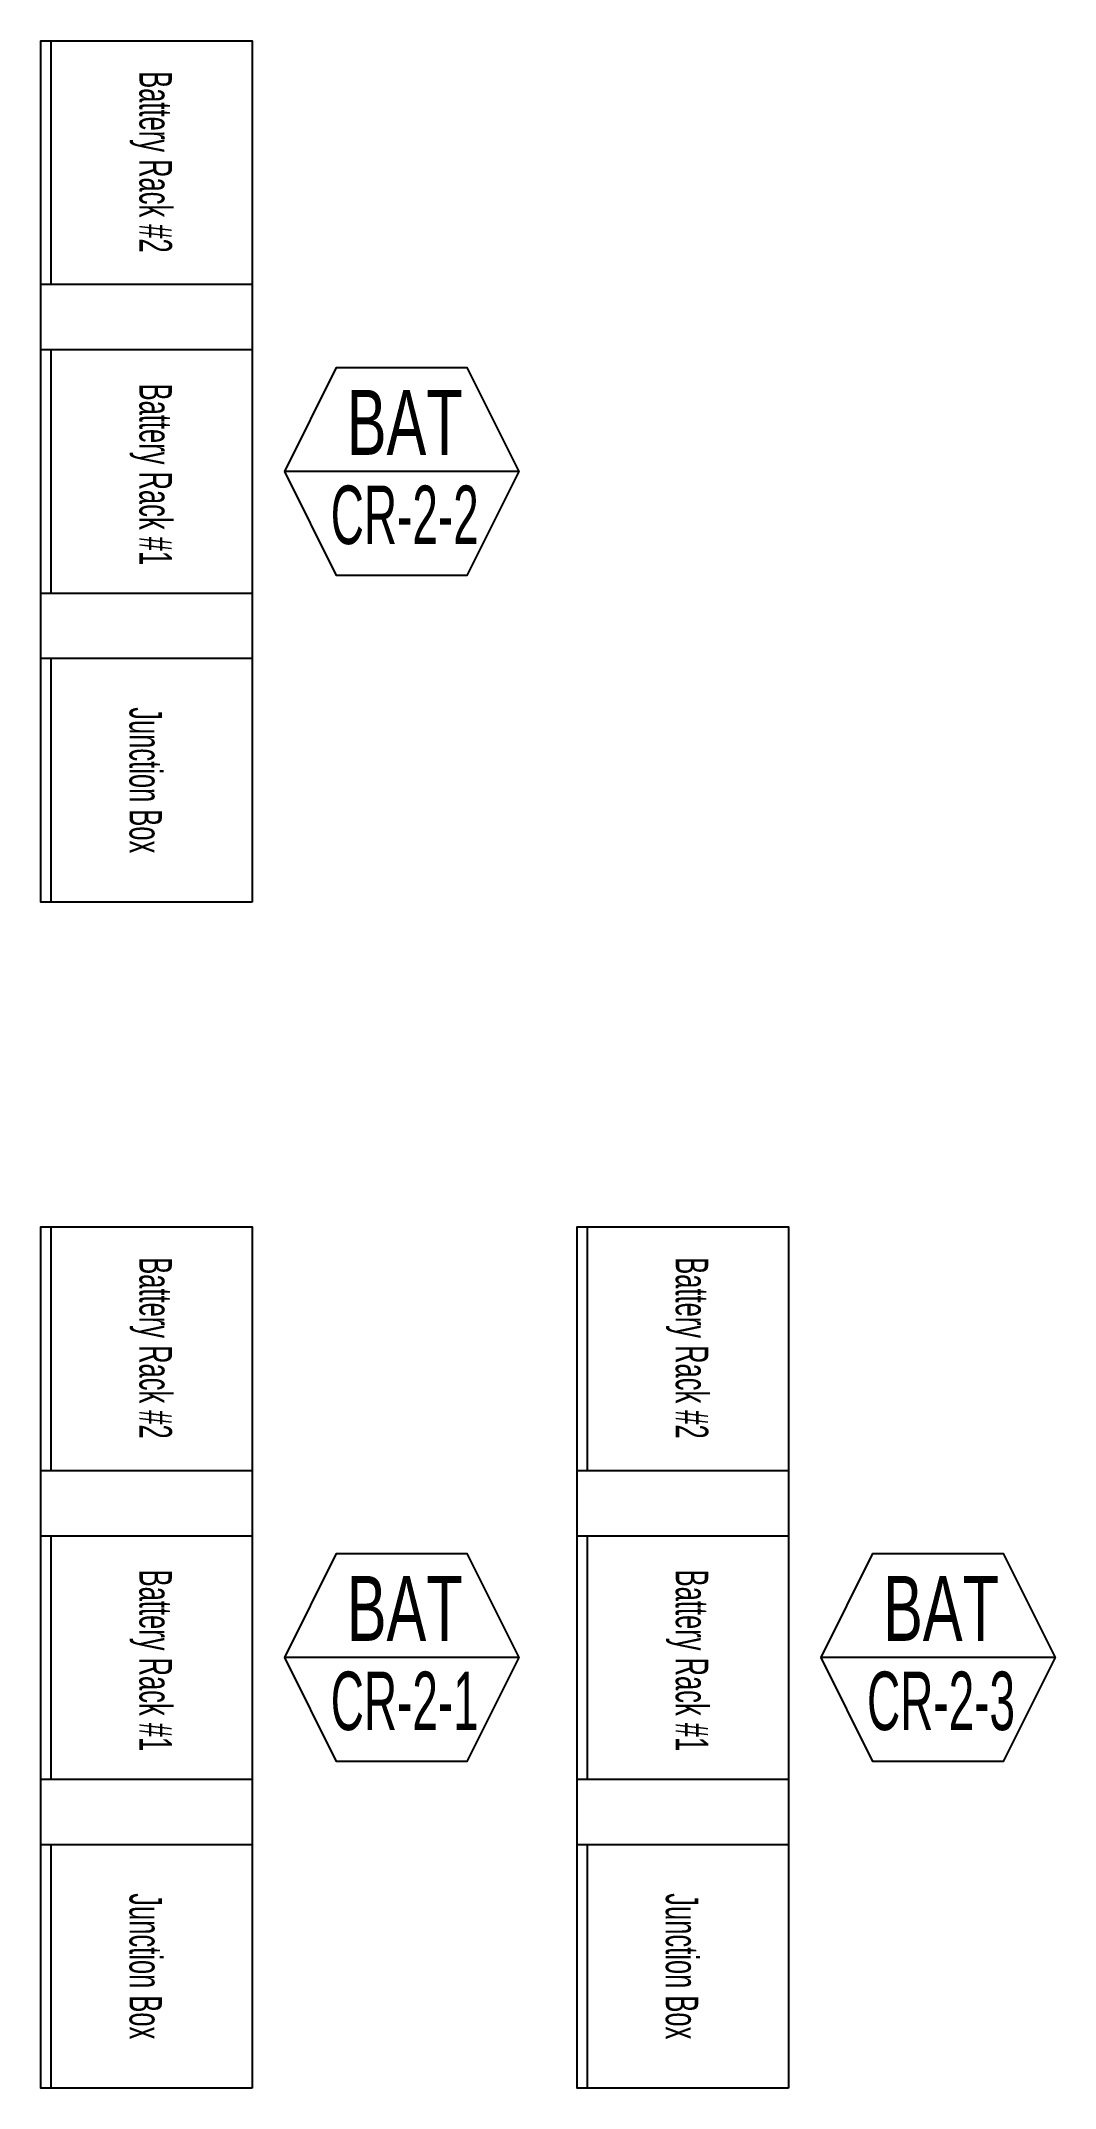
# Model space of a CAD drawing. Header units: millimetres. Extents: x 89978 to 501025, y -351975 to 835730.
# Drawn here: x 142404 to 145524, y 825305 to 831605 of the extents above; entities that cross this region are included whole.
import ezdxf
from ezdxf.enums import TextEntityAlignment as Align

# ---------------------------------------------------------------- set-up
doc = ezdxf.new("R2010")
doc.units = ezdxf.units.MM
doc.header["$LTSCALE"] = 150
doc.layers.add('------00 Switch Gear', color=3, linetype='Continuous')
doc.layers.add('------00 Switch Gear_Number', color=1, linetype='Continuous')
doc.styles.add('ELEC', font='')
doc.styles.get('ELEC').set_extended_font_data('Dotum')

msp = doc.modelspace()

# ---------------------------------------------------------------- texts
at = {"layer": '------00 Switch Gear', "style": 'ELEC', "width": 0.6}
for s, p in [('Battery Rack #2', (142756.6, 831232.6)), ('Battery Rack #1', (142756.6, 830271.1)), ('Junction Box', (142726, 829329.7)), ('Battery Rack #2', (142756.6, 827582.6)), ('Battery Rack #2', (144406.6, 827582.6)), ('Battery Rack #1', (142756.6, 826621.1)), ('Battery Rack #1', (144406.6, 826621.1)), ('Junction Box', (142726, 825679.7)), ('Junction Box', (144376, 825679.7))]:
    msp.add_text(s, height=100, rotation=270, dxfattribs=at).set_placement(p, align=Align.MIDDLE_CENTER)
at = {"layer": '------00 Switch Gear_Number', "color": 0, "style": 'ELEC'}
for s, height, width, p in [('BAT', 200, 0.7, (143522.8, 830431.2)), ('CR-2-2', 180, 0.6, (143522.8, 830146.6)), ('BAT', 200, 0.7, (143522.8, 826781.2)), ('BAT', 200, 0.7, (145172.8, 826781.2)), ('CR-2-1', 180, 0.6, (143522.8, 826496.6)), ('CR-2-3', 180, 0.6, (145172.8, 826496.6))]:
    msp.add_text(s, height=height, dxfattribs=dict(at, width=width)).set_placement(p, align=Align.MIDDLE_CENTER)

# ---------------------------------------------------------------- blocks, each defined once
blk = doc.blocks.new('A$C2e8f9a8b')
at = {"color": 0}
blk.add_line((30, 750), (30, 0), dxfattribs=at)
blk.add_lwpolyline([(650, 0), (0, 0), (0, 750), (650, 750)], close=True, dxfattribs=at)

# ---------------------------------------------------------------- linework, layer by layer
at = {"layer": '------00 Switch Gear'}
for points in [[(143053.6, 828955), (142403.6, 828955), (142403.6, 831605), (143053.6, 831605)], [(143053.6, 825305), (142403.6, 825305), (142403.6, 827955), (143053.6, 827955)], [(144703.6, 825305), (144053.6, 825305), (144053.6, 827955), (144703.6, 827955)]]:
    msp.add_lwpolyline(points, close=True, dxfattribs=at)
at = {"layer": '------00 Switch Gear_Number'}
for points in [[(143873.6, 830280), (143153.6, 830280), (143313.2, 830600), (143713.9, 830600), (143873.6, 830280), (143713.9, 829960), (143313.2, 829960), (143153.6, 830280)], [(143873.6, 826630), (143153.6, 826630), (143313.2, 826950), (143713.9, 826950), (143873.6, 826630), (143713.9, 826310), (143313.2, 826310), (143153.6, 826630)], [(145523.6, 826630), (144803.6, 826630), (144963.2, 826950), (145363.9, 826950), (145523.6, 826630), (145363.9, 826310), (144963.2, 826310), (144803.6, 826630)]]:
    msp.add_lwpolyline(points, dxfattribs=at)

# ---------------------------------------------------------------- block references
at = {"layer": '------00 Switch Gear'}
for p in [(142403.6, 830855), (142403.6, 829905), (142403.6, 828955), (142403.6, 827205), (144053.6, 827205), (142403.6, 826255), (144053.6, 826255), (142403.6, 825305), (144053.6, 825305)]:
    msp.add_blockref('A$C2e8f9a8b', p, dxfattribs=at)

msp.set_redraw_order([(e.dxf.handle, doc.entitydb.next_handle()) for e in msp.query("TEXT MTEXT ATTDEF DIMENSION ARC_DIMENSION")])  # texts and dimensions are drawn at this point

doc.saveas('drawing.dxf')
